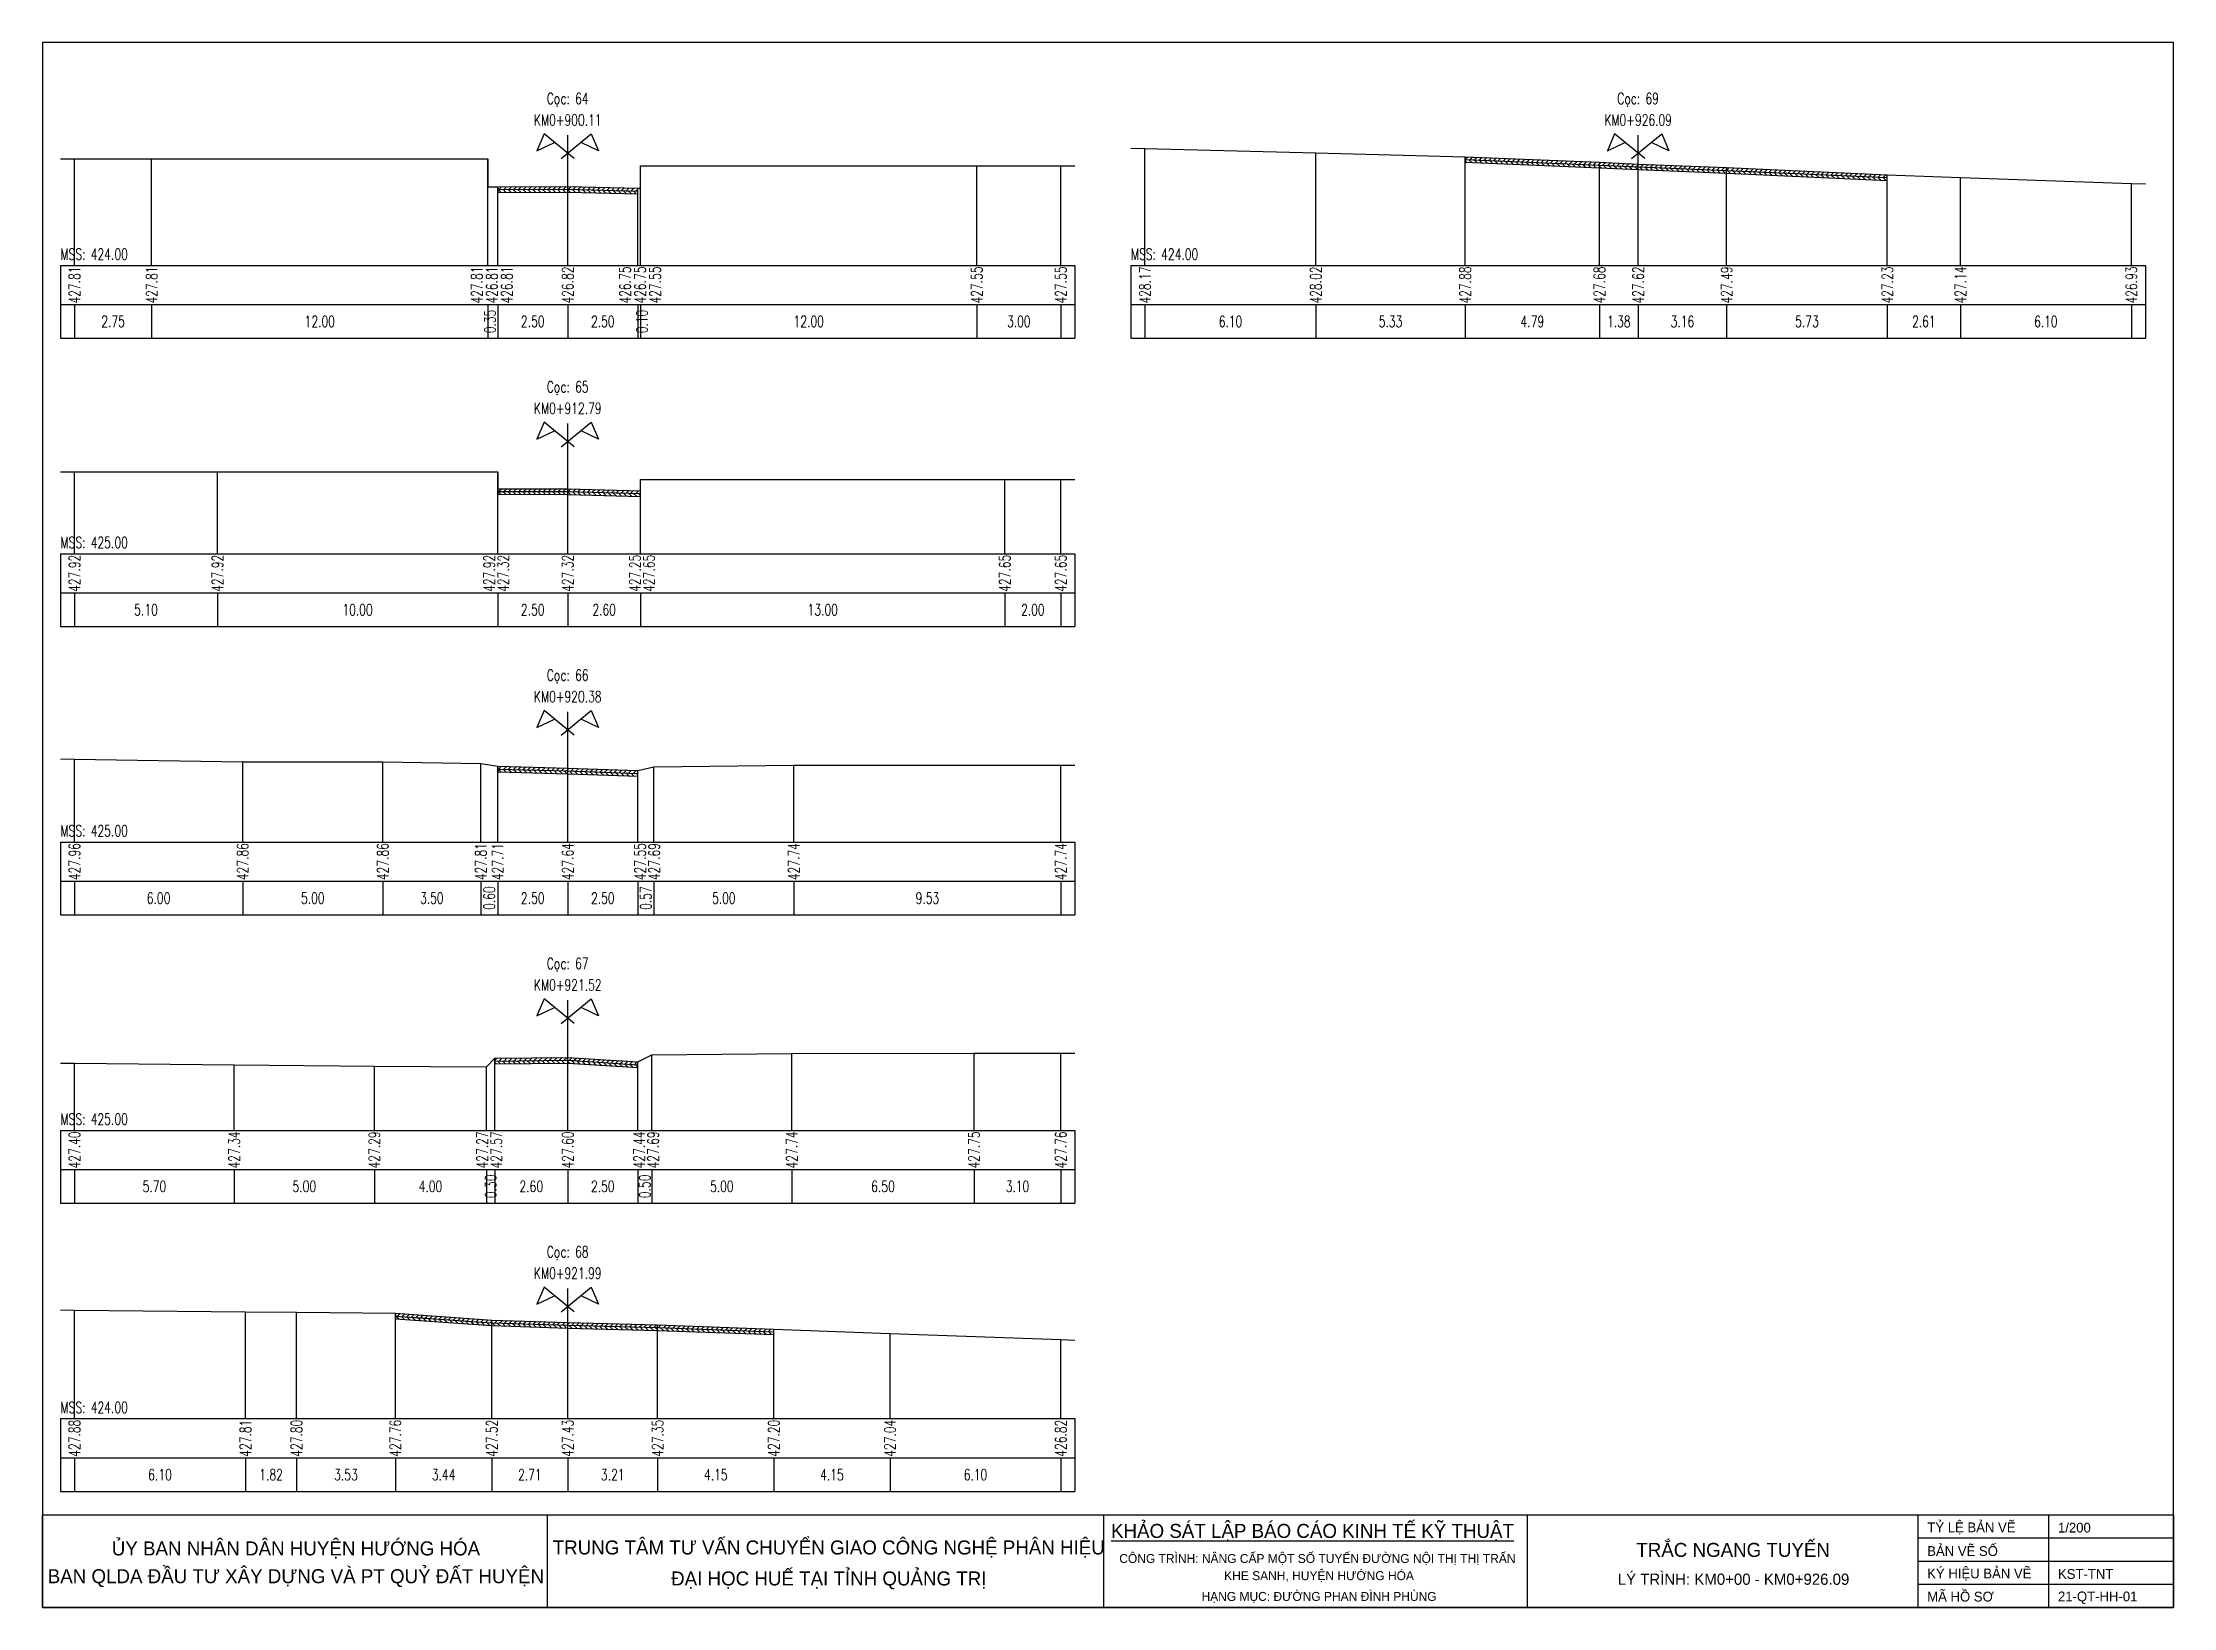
# Model space of a CAD drawing. Header units: centimetres. Extents: x 556321 to 560034, y 1839250 to 1840516.
# Drawn here: x 558884.3 to 558960.4, y 1839589.3 to 1839645.1 of the extents above; entities that cross this region are included whole.
import ezdxf
from ezdxf.enums import TextEntityAlignment as Align

# ---------------------------------------------------------------- set-up
doc = ezdxf.new("R2010")
doc.units = ezdxf.units.CM
doc.header["$MEASUREMENT"] = 0
doc.linetypes.add('KTTN$0$HIDDEN2', pattern=[0.1875, 0.125, -0.0625])
for name, color, linetype in [('AoDuongCu1', 1, 'Continuous'), ('AoDuongCu2', 2, 'Continuous'), ('DAU_CO', 3, 'Continuous'), ('entdauco', 3, 'Continuous'), ('ENTGOCTUYEN', 7, 'Continuous'), ('ENTPLINETUYEN', 1, 'Continuous'), ('enttntunhien', 3, 'Continuous'), ('KHUNGTEN', 1, 'Continuous'), ('KTTN$0$KHUNGTEN', 1, 'Continuous'), ('KTTN$0$NETKHUAT', 3, 'KTTN$0$HIDDEN2'), ('linedongtn', 8, 'Continuous'), ('MSSTracNgang', 5, 'Continuous'), ('plinetntn', 3, 'Continuous')]:
    doc.layers.add(name, color=color, linetype=linetype)
doc.styles.add('CHUSO', font='Vnsimple.shx', dxfattribs={"width": 0.7})
doc.styles.add('Khung ten', font='VHAVANB_3.TTF')
doc.styles.add('KTTN$0$Khung ten', font='VHAVANB_3.TTF')
doc.styles.add('TENCOC', font='vnsimple.shx', dxfattribs={"width": 0.7})
pattern_1 = [(45, (554573.0184, 1840687.18078), (-0.0883883476, 0.0883883476), [])]
pattern_2 = [(135, (554573.0184, 1840687.18078), (-0.0883883476, -0.0883883476), [])]

msp = doc.modelspace()

# ---------------------------------------------------------------- texts
at = {"layer": 'entdauco', "style": 'TENCOC', "width": 0.7}
for s, p in [('Cäc: 64', (558903.071, 1839643.077)), ('Cäc: 69', (558941.271, 1839643.077)), ('KM0+900.11', (558903.071, 1839642.357)), ('KM0+926.09', (558941.271, 1839642.357)), ('Cäc: 65', (558903.071, 1839632.789)), ('KM0+912.79', (558903.071, 1839632.069)), ('Cäc: 66', (558903.071, 1839622.501)), ('KM0+920.38', (558903.071, 1839621.781)), ('Cäc: 67', (558903.071, 1839612.213)), ('KM0+921.52', (558903.071, 1839611.493)), ('Cäc: 68', (558903.071, 1839601.925)), ('KM0+921.99', (558903.071, 1839601.205))]:
    msp.add_text(s, height=0.4, dxfattribs=at).set_placement(p, align=Align.MIDDLE)
at = {"layer": 'enttntunhien', "color": 3, "style": 'CHUSO', "width": 0.7}
for s, p in [('427.81', (558885.471, 1839636.469)), ('427.81', (558888.221, 1839636.469)), ('427.81', (558899.83, 1839636.469)), ('426.81', (558900.363, 1839636.469)), ('426.81', (558900.896, 1839636.469)), ('426.82', (558903.071, 1839636.469)), ('426.75', (558905.121, 1839636.469)), ('426.75', (558905.655, 1839636.469)), ('427.55', (558906.188, 1839636.469)), ('427.55', (558917.671, 1839636.469)), ('427.55', (558920.671, 1839636.469)), ('428.17', (558923.671, 1839636.469)), ('428.02', (558929.771, 1839636.469)), ('427.88', (558935.101, 1839636.469)), ('427.68', (558939.888, 1839636.469)), ('427.62', (558941.271, 1839636.469)), ('427.49', (558944.429, 1839636.469)), ('427.23', (558950.162, 1839636.469)), ('427.14', (558952.771, 1839636.469)), ('426.93', (558958.871, 1839636.469)), ('0.35', (558900.296, 1839635.169)), ('0.10', (558905.721, 1839635.169)), ('427.92', (558885.471, 1839626.181)), ('427.92', (558890.571, 1839626.181)), ('427.92', (558900.271, 1839626.181)), ('427.32', (558900.771, 1839626.181)), ('427.32', (558903.071, 1839626.181)), ('427.25', (558905.471, 1839626.181)), ('427.65', (558905.971, 1839626.181)), ('427.65', (558918.671, 1839626.181)), ('427.65', (558920.671, 1839626.181)), ('427.96', (558885.471, 1839615.893)), ('427.86', (558891.471, 1839615.893)), ('427.86', (558896.471, 1839615.893)), ('427.81', (558899.971, 1839615.893)), ('427.71', (558900.571, 1839615.893)), ('427.64', (558903.071, 1839615.893)), ('427.55', (558905.657, 1839615.893)), ('427.69', (558906.157, 1839615.893)), ('427.74', (558911.142, 1839615.893)), ('427.74', (558920.671, 1839615.893)), ('0.60', (558900.271, 1839614.593)), ('0.57', (558905.857, 1839614.593)), ('427.40', (558885.471, 1839605.605)), ('427.34', (558891.171, 1839605.605)), ('427.29', (558896.171, 1839605.605)), ('427.27', (558900.021, 1839605.605)), ('427.57', (558900.521, 1839605.605)), ('427.60', (558903.071, 1839605.605)), ('427.44', (558905.621, 1839605.605)), ('427.69', (558906.121, 1839605.605)), ('427.74', (558911.071, 1839605.605)), ('427.75', (558917.571, 1839605.605)), ('427.76', (558920.671, 1839605.605)), ('0.30', (558900.321, 1839604.305)), ('0.50', (558905.821, 1839604.305)), ('427.88', (558885.471, 1839595.317)), ('427.81', (558891.571, 1839595.317)), ('427.80', (558893.394, 1839595.317)), ('427.76', (558896.92, 1839595.317)), ('427.52', (558900.364, 1839595.317)), ('427.43', (558903.071, 1839595.317)), ('427.35', (558906.28, 1839595.317)), ('427.20', (558910.426, 1839595.317)), ('427.04', (558914.572, 1839595.317)), ('426.82', (558920.671, 1839595.317))]:
    msp.add_text(s, height=0.4, rotation=90, dxfattribs=at).set_placement(p, align=Align.MIDDLE)
for s, p in [('2.75', (558886.846, 1839635.169)), ('12.00', (558894.221, 1839635.169)), ('2.50', (558901.821, 1839635.169)), ('2.50', (558904.321, 1839635.169)), ('12.00', (558911.671, 1839635.169)), ('3.00', (558919.171, 1839635.169)), ('6.10', (558926.721, 1839635.169)), ('5.33', (558932.436, 1839635.169)), ('4.79', (558937.495, 1839635.169)), ('1.38', (558940.58, 1839635.169)), ('3.16', (558942.85, 1839635.169)), ('5.73', (558947.295, 1839635.169)), ('2.61', (558951.467, 1839635.169)), ('6.10', (558955.821, 1839635.169)), ('5.10', (558888.021, 1839624.881)), ('10.00', (558895.571, 1839624.881)), ('2.50', (558901.821, 1839624.881)), ('2.60', (558904.371, 1839624.881)), ('13.00', (558912.171, 1839624.881)), ('2.00', (558919.671, 1839624.881)), ('6.00', (558888.471, 1839614.593)), ('5.00', (558893.971, 1839614.593)), ('3.50', (558898.221, 1839614.593)), ('2.50', (558901.821, 1839614.593)), ('2.50', (558904.321, 1839614.593)), ('5.00', (558908.642, 1839614.593)), ('9.53', (558915.907, 1839614.593)), ('5.70', (558888.321, 1839604.305)), ('5.00', (558893.671, 1839604.305)), ('4.00', (558898.171, 1839604.305)), ('2.60', (558901.771, 1839604.305)), ('2.50', (558904.321, 1839604.305)), ('5.00', (558908.571, 1839604.305)), ('6.50', (558914.321, 1839604.305)), ('3.10', (558919.121, 1839604.305)), ('6.10', (558888.521, 1839594.017)), ('1.82', (558892.483, 1839594.017)), ('3.53', (558895.157, 1839594.017)), ('3.44', (558898.642, 1839594.017)), ('2.71', (558901.718, 1839594.017)), ('3.21', (558904.676, 1839594.017)), ('4.15', (558908.353, 1839594.017)), ('4.15', (558912.499, 1839594.017)), ('6.10', (558917.622, 1839594.017))]:
    msp.add_text(s, height=0.4, dxfattribs=at).set_placement(p, align=Align.MIDDLE)
at = {"layer": 'MSSTracNgang', "color": 3, "style": 'CHUSO', "width": 0.7}
for s, p in [('MSS: 424.00', (558884.971, 1839637.369)), ('MSS: 424.00', (558923.171, 1839637.369)), ('MSS: 425.00', (558884.971, 1839627.081)), ('MSS: 425.00', (558884.971, 1839616.793)), ('MSS: 425.00', (558884.971, 1839606.505)), ('MSS: 424.00', (558884.971, 1839596.217))]:
    msp.add_text(s, height=0.4, dxfattribs=at).set_placement(p)

# ---------------------------------------------------------------- blocks, each defined once
blk = doc.blocks.new('A$C23B26463')
at = {"layer": 'KTTN$0$KHUNGTEN', "color": 7}
for p, q in [((-0.944, 2.953), (-0.944, 6.258)), ((18.913, 2.953), (18.913, 6.258)), ((34.032, 2.953), (34.032, 6.258)), ((47.968, 2.953), (47.968, 6.258)), ((52.635, 2.953), (52.635, 6.258))]:
    blk.add_line(p, q, dxfattribs=at)
at = {"layer": 'KTTN$0$KHUNGTEN', "color": 10}
blk.add_lwpolyline([(57.079, 2.953), (57.079, 58.791), (-18.961, 58.791), (-18.961, 2.953)], close=True, dxfattribs=at)
at = {"layer": 'KTTN$0$KHUNGTEN', "color": 4}
blk.add_lwpolyline([(-18.961, 6.258), (57.079, 6.258), (57.079, 2.953), (-18.961, 2.953), (-18.961, 6.258)], dxfattribs=at)
at = {"layer": 'KTTN$0$KHUNGTEN', "color": 7}
for points in [[(47.968, 5.432), (57.079, 5.432)], [(47.968, 4.606), (57.079, 4.606)], [(47.968, 3.78), (57.079, 3.78)]]:
    blk.add_lwpolyline(points, dxfattribs=at)
at = {"layer": 'ENTGOCTUYEN', "color": 3, "style": 'Khung ten'}
blk.add_text('kst-tnt', height=0.35, dxfattribs=at).set_placement((52.961, 4.145), align=Align.MIDDLE_LEFT)
at = {"layer": 'ENTPLINETUYEN', "color": 7, "style": 'Khung ten'}
for s, p in [('c«ng tr×nh: n©ng cÊp mét sè tuyÕn ®\xadêng néi thÞ thÞ trÊn ', (26.591, 4.697)), ('khe sanh, huyÖn h\xadíng hãa', (26.591, 4.085))]:
    blk.add_text(s, height=0.32, dxfattribs=at).set_placement(p, align=Align.MIDDLE_CENTER)
at = {"layer": 'ENTPLINETUYEN', "style": 'Khung ten'}
blk.add_text('h¹ng môc: ®\xadêng phan ®×nh phïng', height=0.32, dxfattribs=at).set_placement((26.591, 3.344), align=Align.MIDDLE_CENTER)
at = {"layer": 'KHUNGTEN', "color": 7, "style": 'Khung ten'}
for s, height, p in [('tr¾c ngang tuyÕn', 0.5, (41.368, 5.004)), ('Lý tr×nh: km0+00 - KM0+926.09', 0.4, (41.382, 3.958))]:
    blk.add_text(s, height=height, dxfattribs=at).set_placement(p, align=Align.MIDDLE_CENTER)
at = {"layer": 'KTTN$0$KHUNGTEN', "color": 7, "style": 'KTTN$0$Khung ten'}
for s, p in [('tû lÖ b¶n vÏ', (48.3, 5.808)), ('1/200', (52.961, 5.798)), ('b¶n vÏ sè', (48.294, 4.964)), ('Ký hiÖu b¶n vÏ', (48.294, 4.163)), ('m· hå s¬', (48.294, 3.337)), ('21-QT-hh-01', (52.961, 3.343))]:
    blk.add_text(s, height=0.35, dxfattribs=at).set_placement(p, align=Align.MIDDLE_LEFT)
blk.add_text('%%UKH¶O S¸T LËP B¸O C¸O KINH TÕ Kü THUËT', height=0.5, dxfattribs=at).set_placement((26.357, 5.682), align=Align.MIDDLE_CENTER)
at = {"layer": 'KTTN$0$NETKHUAT', "color": 7, "style": 'KTTN$0$Khung ten'}
for s, p in [('ñY BAN NH¢n D¢N huyÖn h\xadíng hãa', (-9.92, 5.057)), ('trung t©m t\xad vÊn chuyÓn giao c«ng nghÖ ph©n hiÖu', (9.095, 5.091)), ('ban qlda §ÇU T¦ X¢Y DùNG vµ pt quû ®Êt huyÖn', (-9.922, 4.065)), ('®¹i häc huÕ t¹i tØnh qu¶ng trÞ', (9.095, 3.985))]:
    blk.add_text(s, height=0.5, dxfattribs=at).set_placement(p, align=Align.MIDDLE_CENTER)
blk = doc.blocks.new('DauCo')
at = {"layer": 'DAU_CO', "linetype": 'Continuous'}
blk.add_line((0, 0), (0, 1.29), dxfattribs=at)
for points in [[(0.47, -0.38), (-1.68, 1.38), (-2.2, 0.17), (-0.95, 0.77)], [(-0.47, -0.38), (1.68, 1.38), (2.2, 0.17), (0.95, 0.77)]]:
    blk.add_lwpolyline(points, dxfattribs=at)

# ---------------------------------------------------------------- hatches: boundary and pattern name
at = {"layer": 'AoDuongCu1'}
h = msp.add_hatch(dxfattribs=at)
h.set_pattern_fill('ANSI31', color=256, style=0)
h.set_pattern_definition(pattern_1)
h.paths.add_polyline_path([(558935.101, 1839641.048), (558939.888, 1839640.849), (558941.271, 1839640.788), (558944.429, 1839640.662), (558950.162, 1839640.403), (558950.162, 1839640.303), (558944.429, 1839640.562), (558941.271, 1839640.688), (558939.888, 1839640.749), (558935.101, 1839640.948)])
h = msp.add_hatch(dxfattribs=at)
h.set_pattern_fill('ANSI31', color=256, style=0)
h.set_pattern_definition(pattern_1)
h.paths.add_polyline_path([(558900.571, 1839639.975), (558903.071, 1839639.988), (558905.571, 1839639.924), (558905.571, 1839639.824), (558903.071, 1839639.888), (558900.571, 1839639.875)])
h = msp.add_hatch(dxfattribs=at)
h.set_pattern_fill('ANSI31', color=256, style=0)
h.set_pattern_definition(pattern_1)
h.paths.add_polyline_path([(558900.571, 1839629.201), (558903.071, 1839629.197), (558905.671, 1839629.128), (558905.671, 1839629.028), (558903.071, 1839629.097), (558900.571, 1839629.101)])
h = msp.add_hatch(dxfattribs=at)
h.set_pattern_fill('ANSI31', color=256, style=0)
h.set_pattern_definition(pattern_1)
h.paths.add_polyline_path([(558900.571, 1839619.299), (558903.071, 1839619.231), (558905.571, 1839619.142), (558905.571, 1839619.042), (558903.071, 1839619.131), (558900.571, 1839619.199)])
h = msp.add_hatch(dxfattribs=at)
h.set_pattern_fill('ANSI31', color=256, style=0)
h.set_pattern_definition(pattern_1)
h.paths.add_polyline_path([(558900.471, 1839608.875), (558903.071, 1839608.905), (558905.571, 1839608.748), (558905.571, 1839608.648), (558903.071, 1839608.805), (558900.471, 1839608.775)])
h = msp.add_hatch(dxfattribs=at)
h.set_pattern_fill('ANSI31', color=256, style=0)
h.set_pattern_definition(pattern_1)
h.paths.add_polyline_path([(558896.92, 1839599.779), (558900.364, 1839599.535), (558903.071, 1839599.45), (558906.28, 1839599.367), (558910.426, 1839599.214), (558910.426, 1839599.114), (558906.28, 1839599.267), (558903.071, 1839599.35), (558900.364, 1839599.435), (558896.92, 1839599.679)])
at = {"layer": 'AoDuongCu2'}
h = msp.add_hatch(dxfattribs=at)
h.set_pattern_fill('ANSI31', color=256, angle=90, style=0)
h.set_pattern_definition(pattern_2)
h.paths.add_polyline_path([(558935.101, 1839640.948), (558939.888, 1839640.749), (558941.271, 1839640.688), (558944.429, 1839640.562), (558950.162, 1839640.303), (558950.162, 1839640.203), (558944.429, 1839640.462), (558941.271, 1839640.588), (558939.888, 1839640.649), (558935.101, 1839640.848)])
h = msp.add_hatch(dxfattribs=at)
h.set_pattern_fill('ANSI31', color=256, angle=90, style=0)
h.set_pattern_definition(pattern_2)
h.paths.add_polyline_path([(558900.571, 1839639.875), (558903.071, 1839639.888), (558905.571, 1839639.824), (558905.571, 1839639.724), (558903.071, 1839639.788), (558900.571, 1839639.775)])
h = msp.add_hatch(dxfattribs=at)
h.set_pattern_fill('ANSI31', color=256, angle=90, style=0)
h.set_pattern_definition(pattern_2)
h.paths.add_polyline_path([(558900.571, 1839629.101), (558903.071, 1839629.097), (558905.671, 1839629.028), (558905.671, 1839628.928), (558903.071, 1839628.997), (558900.571, 1839629.001)])
h = msp.add_hatch(dxfattribs=at)
h.set_pattern_fill('ANSI31', color=256, angle=90, style=0)
h.set_pattern_definition(pattern_2)
h.paths.add_polyline_path([(558900.571, 1839619.199), (558903.071, 1839619.131), (558905.571, 1839619.042), (558905.571, 1839618.942), (558903.071, 1839619.031), (558900.571, 1839619.099)])
h = msp.add_hatch(dxfattribs=at)
h.set_pattern_fill('ANSI31', color=256, angle=90, style=0)
h.set_pattern_definition(pattern_2)
h.paths.add_polyline_path([(558900.471, 1839608.775), (558903.071, 1839608.805), (558905.571, 1839608.648), (558905.571, 1839608.548), (558903.071, 1839608.705), (558900.471, 1839608.675)])
h = msp.add_hatch(dxfattribs=at)
h.set_pattern_fill('ANSI31', color=256, angle=90, style=0)
h.set_pattern_definition(pattern_2)
h.paths.add_polyline_path([(558896.92, 1839599.679), (558900.364, 1839599.435), (558903.071, 1839599.35), (558906.28, 1839599.267), (558910.426, 1839599.114), (558910.426, 1839599.014), (558906.28, 1839599.167), (558903.071, 1839599.25), (558900.364, 1839599.335), (558896.92, 1839599.579)])

# ---------------------------------------------------------------- linework, layer by layer
at = {"layer": 'AoDuongCu1'}
for points in [[(558935.101, 1839640.948), (558939.888, 1839640.749), (558941.271, 1839640.688), (558944.429, 1839640.562), (558950.162, 1839640.303)], [(558900.571, 1839639.875), (558903.071, 1839639.888), (558905.571, 1839639.824)], [(558900.571, 1839629.101), (558903.071, 1839629.097), (558905.671, 1839629.028)], [(558900.571, 1839619.199), (558903.071, 1839619.131), (558905.571, 1839619.042)], [(558900.471, 1839608.775), (558903.071, 1839608.805), (558905.571, 1839608.648)], [(558896.92, 1839599.679), (558900.364, 1839599.435), (558903.071, 1839599.35), (558906.28, 1839599.267), (558910.426, 1839599.114)]]:
    msp.add_lwpolyline(points, dxfattribs=at)
at = {"layer": 'AoDuongCu2'}
for points in [[(558935.101, 1839641.048), (558935.101, 1839640.848), (558939.888, 1839640.649), (558941.271, 1839640.588), (558944.429, 1839640.462), (558950.162, 1839640.203), (558950.162, 1839640.403)], [(558900.571, 1839639.975), (558900.571, 1839639.775), (558903.071, 1839639.788), (558905.571, 1839639.724), (558905.571, 1839639.924)], [(558900.571, 1839629.201), (558900.571, 1839629.001), (558903.071, 1839628.997), (558905.671, 1839628.928), (558905.671, 1839629.128)], [(558900.571, 1839619.299), (558900.571, 1839619.099), (558903.071, 1839619.031), (558905.571, 1839618.942), (558905.571, 1839619.142)], [(558900.471, 1839608.875), (558900.471, 1839608.675), (558903.071, 1839608.705), (558905.571, 1839608.548), (558905.571, 1839608.748)], [(558896.92, 1839599.779), (558896.92, 1839599.579), (558900.364, 1839599.335), (558903.071, 1839599.25), (558906.28, 1839599.167), (558910.426, 1839599.014), (558910.426, 1839599.214)]]:
    msp.add_lwpolyline(points, dxfattribs=at)
at = {"layer": 'entdauco'}
for p, q in [((558903.071, 1839639.988), (558903.071, 1839641.169)), ((558941.271, 1839640.788), (558941.271, 1839641.169)), ((558903.071, 1839629.197), (558903.071, 1839630.881)), ((558903.071, 1839619.231), (558903.071, 1839620.593)), ((558903.071, 1839608.905), (558903.071, 1839610.305)), ((558903.071, 1839599.45), (558903.071, 1839600.017))]:
    msp.add_line(p, q, dxfattribs=at)
at = {"layer": 'enttntunhien'}
for p, q in [((558884.971, 1839637.169), (558921.171, 1839637.169)), ((558884.971, 1839637.169), (558884.971, 1839634.569)), ((558921.171, 1839637.169), (558921.171, 1839634.569)), ((558923.171, 1839637.169), (558959.371, 1839637.169)), ((558923.171, 1839637.169), (558923.171, 1839634.569)), ((558959.371, 1839637.169), (558959.371, 1839634.569)), ((558884.971, 1839635.769), (558921.171, 1839635.769)), ((558923.171, 1839635.769), (558959.371, 1839635.769)), ((558884.971, 1839634.569), (558921.171, 1839634.569)), ((558923.171, 1839634.569), (558959.371, 1839634.569)), ((558884.971, 1839626.881), (558921.171, 1839626.881)), ((558884.971, 1839626.881), (558884.971, 1839624.281)), ((558921.171, 1839626.881), (558921.171, 1839624.281)), ((558884.971, 1839625.481), (558921.171, 1839625.481)), ((558884.971, 1839624.281), (558921.171, 1839624.281)), ((558884.971, 1839616.593), (558921.171, 1839616.593)), ((558884.971, 1839616.593), (558884.971, 1839613.993)), ((558921.171, 1839616.593), (558921.171, 1839613.993)), ((558884.971, 1839615.193), (558921.171, 1839615.193)), ((558884.971, 1839613.993), (558921.171, 1839613.993)), ((558884.971, 1839606.305), (558921.171, 1839606.305)), ((558884.971, 1839606.305), (558884.971, 1839603.705)), ((558921.171, 1839606.305), (558921.171, 1839603.705)), ((558884.971, 1839604.905), (558921.171, 1839604.905)), ((558884.971, 1839603.705), (558921.171, 1839603.705)), ((558884.971, 1839596.017), (558921.171, 1839596.017)), ((558884.971, 1839596.017), (558884.971, 1839593.417)), ((558921.171, 1839596.017), (558921.171, 1839593.417)), ((558884.971, 1839594.617), (558921.171, 1839594.617)), ((558884.971, 1839593.417), (558921.171, 1839593.417))]:
    msp.add_line(p, q, dxfattribs=at)
at = {"layer": 'enttntunhien', "color": 3}
for p, q in [((558885.471, 1839635.769), (558885.471, 1839634.569)), ((558888.221, 1839635.769), (558888.221, 1839634.569)), ((558900.221, 1839635.769), (558900.221, 1839634.569)), ((558900.571, 1839635.769), (558900.571, 1839634.569)), ((558903.071, 1839635.769), (558903.071, 1839634.569)), ((558905.571, 1839635.769), (558905.571, 1839634.569)), ((558905.671, 1839635.769), (558905.671, 1839634.569)), ((558917.671, 1839635.769), (558917.671, 1839634.569)), ((558920.671, 1839635.769), (558920.671, 1839634.569)), ((558923.671, 1839635.769), (558923.671, 1839634.569)), ((558929.771, 1839635.769), (558929.771, 1839634.569)), ((558935.101, 1839635.769), (558935.101, 1839634.569)), ((558939.888, 1839635.769), (558939.888, 1839634.569)), ((558941.271, 1839635.769), (558941.271, 1839634.569)), ((558944.429, 1839635.769), (558944.429, 1839634.569)), ((558950.162, 1839635.769), (558950.162, 1839634.569)), ((558952.771, 1839635.769), (558952.771, 1839634.569)), ((558958.871, 1839635.769), (558958.871, 1839634.569)), ((558885.471, 1839625.481), (558885.471, 1839624.281)), ((558890.571, 1839625.481), (558890.571, 1839624.281)), ((558900.571, 1839625.481), (558900.571, 1839624.281)), ((558903.071, 1839625.481), (558903.071, 1839624.281)), ((558905.671, 1839625.481), (558905.671, 1839624.281)), ((558918.671, 1839625.481), (558918.671, 1839624.281)), ((558920.671, 1839625.481), (558920.671, 1839624.281)), ((558885.471, 1839615.193), (558885.471, 1839613.993)), ((558891.471, 1839615.193), (558891.471, 1839613.993)), ((558896.471, 1839615.193), (558896.471, 1839613.993)), ((558899.971, 1839615.193), (558899.971, 1839613.993)), ((558900.571, 1839615.193), (558900.571, 1839613.993)), ((558903.071, 1839615.193), (558903.071, 1839613.993)), ((558905.571, 1839615.193), (558905.571, 1839613.993)), ((558906.142, 1839615.193), (558906.142, 1839613.993)), ((558911.142, 1839615.193), (558911.142, 1839613.993)), ((558920.671, 1839615.193), (558920.671, 1839613.993)), ((558885.471, 1839604.905), (558885.471, 1839603.705)), ((558891.171, 1839604.905), (558891.171, 1839603.705)), ((558896.171, 1839604.905), (558896.171, 1839603.705)), ((558900.171, 1839604.905), (558900.171, 1839603.705)), ((558900.471, 1839604.905), (558900.471, 1839603.705)), ((558903.071, 1839604.905), (558903.071, 1839603.705)), ((558905.571, 1839604.905), (558905.571, 1839603.705)), ((558906.071, 1839604.905), (558906.071, 1839603.705)), ((558911.071, 1839604.905), (558911.071, 1839603.705)), ((558917.571, 1839604.905), (558917.571, 1839603.705)), ((558920.671, 1839604.905), (558920.671, 1839603.705)), ((558885.471, 1839594.617), (558885.471, 1839593.417)), ((558891.571, 1839594.617), (558891.571, 1839593.417)), ((558893.394, 1839594.617), (558893.394, 1839593.417)), ((558896.92, 1839594.617), (558896.92, 1839593.417)), ((558900.364, 1839594.617), (558900.364, 1839593.417)), ((558903.071, 1839594.617), (558903.071, 1839593.417)), ((558906.28, 1839594.617), (558906.28, 1839593.417)), ((558910.426, 1839594.617), (558910.426, 1839593.417)), ((558914.572, 1839594.617), (558914.572, 1839593.417)), ((558920.671, 1839594.617), (558920.671, 1839593.417))]:
    msp.add_line(p, q, dxfattribs=at)
at = {"layer": 'linedongtn'}
for p, q in [((558923.671, 1839637.169), (558923.671, 1839641.341)), ((558929.771, 1839637.169), (558929.771, 1839641.185)), ((558935.101, 1839637.169), (558935.101, 1839641.048)), ((558885.471, 1839637.169), (558885.471, 1839640.975)), ((558888.221, 1839637.169), (558888.221, 1839640.975)), ((558900.221, 1839637.169), (558900.221, 1839640.975)), ((558905.671, 1839637.169), (558905.671, 1839640.724)), ((558917.671, 1839637.169), (558917.671, 1839640.724)), ((558920.671, 1839637.169), (558920.671, 1839640.724)), ((558939.888, 1839637.169), (558939.888, 1839640.849)), ((558941.271, 1839637.169), (558941.271, 1839640.788)), ((558944.429, 1839637.169), (558944.429, 1839640.662)), ((558950.162, 1839637.169), (558950.162, 1839640.403)), ((558952.771, 1839637.169), (558952.771, 1839640.311)), ((558900.221, 1839637.169), (558900.221, 1839639.975)), ((558900.571, 1839637.169), (558900.571, 1839639.975)), ((558903.071, 1839637.169), (558903.071, 1839639.988)), ((558905.571, 1839637.169), (558905.571, 1839639.924)), ((558905.671, 1839637.169), (558905.671, 1839639.924)), ((558958.871, 1839637.169), (558958.871, 1839640.097)), ((558885.471, 1839626.881), (558885.471, 1839629.801)), ((558890.571, 1839626.881), (558890.571, 1839629.801)), ((558900.571, 1839626.881), (558900.571, 1839629.801)), ((558900.571, 1839626.881), (558900.571, 1839629.201)), ((558903.071, 1839626.881), (558903.071, 1839629.197)), ((558905.671, 1839626.881), (558905.671, 1839629.528)), ((558905.671, 1839626.881), (558905.671, 1839629.128)), ((558918.671, 1839626.881), (558918.671, 1839629.528)), ((558920.671, 1839626.881), (558920.671, 1839629.528)), ((558885.471, 1839616.593), (558885.471, 1839619.549)), ((558891.471, 1839616.593), (558891.471, 1839619.449)), ((558896.471, 1839616.593), (558896.471, 1839619.449)), ((558899.971, 1839616.593), (558899.971, 1839619.399)), ((558900.571, 1839616.593), (558900.571, 1839619.299)), ((558903.071, 1839616.593), (558903.071, 1839619.231)), ((558905.571, 1839616.593), (558905.571, 1839619.142)), ((558906.142, 1839616.593), (558906.142, 1839619.282)), ((558911.142, 1839616.593), (558911.142, 1839619.332)), ((558920.671, 1839616.593), (558920.671, 1839619.332)), ((558885.471, 1839606.305), (558885.471, 1839608.702)), ((558891.171, 1839606.305), (558891.171, 1839608.645)), ((558896.171, 1839606.305), (558896.171, 1839608.595)), ((558900.171, 1839606.305), (558900.171, 1839608.575)), ((558900.471, 1839606.305), (558900.471, 1839608.875)), ((558903.071, 1839606.305), (558903.071, 1839608.905)), ((558905.571, 1839606.305), (558905.571, 1839608.748)), ((558906.071, 1839606.305), (558906.071, 1839608.998)), ((558911.071, 1839606.305), (558911.071, 1839609.048)), ((558917.571, 1839606.305), (558917.571, 1839609.058)), ((558920.671, 1839606.305), (558920.671, 1839609.063)), ((558885.471, 1839596.017), (558885.471, 1839599.893)), ((558891.571, 1839596.017), (558891.571, 1839599.831)), ((558893.394, 1839596.017), (558893.394, 1839599.812)), ((558896.92, 1839596.017), (558896.92, 1839599.779)), ((558900.364, 1839596.017), (558900.364, 1839599.535)), ((558903.071, 1839596.017), (558903.071, 1839599.45)), ((558906.28, 1839596.017), (558906.28, 1839599.367)), ((558910.426, 1839596.017), (558910.426, 1839599.214)), ((558914.572, 1839596.017), (558914.572, 1839599.061)), ((558920.671, 1839596.017), (558920.671, 1839598.836))]:
    msp.add_line(p, q, dxfattribs=at)
at = {"layer": 'plinetntn'}
for points in [[(558923.172, 1839641.354), (558923.671, 1839641.341), (558929.771, 1839641.185), (558935.101, 1839641.048), (558939.888, 1839640.849), (558941.271, 1839640.788), (558944.429, 1839640.662), (558950.162, 1839640.403), (558952.771, 1839640.311), (558958.871, 1839640.097), (558959.371, 1839640.079)], [(558884.971, 1839640.975), (558885.471, 1839640.975), (558888.221, 1839640.975), (558900.221, 1839640.975), (558900.221, 1839639.975), (558900.571, 1839639.975), (558903.071, 1839639.988), (558905.571, 1839639.924), (558905.671, 1839639.924), (558905.671, 1839640.724), (558917.671, 1839640.724), (558920.671, 1839640.724), (558921.171, 1839640.724)], [(558884.971, 1839629.801), (558885.471, 1839629.801), (558890.571, 1839629.801), (558900.571, 1839629.801), (558900.571, 1839629.201), (558903.071, 1839629.197), (558905.671, 1839629.128), (558905.671, 1839629.528), (558918.671, 1839629.528), (558920.671, 1839629.528), (558921.171, 1839629.528)], [(558884.972, 1839619.557), (558885.471, 1839619.549), (558891.471, 1839619.449), (558896.471, 1839619.449), (558899.971, 1839619.399), (558900.571, 1839619.299), (558903.071, 1839619.231), (558905.571, 1839619.142), (558906.142, 1839619.282), (558911.142, 1839619.332), (558920.671, 1839619.332), (558921.171, 1839619.332)], [(558884.971, 1839608.707), (558885.471, 1839608.702), (558891.171, 1839608.645), (558896.171, 1839608.595), (558900.171, 1839608.575), (558900.471, 1839608.875), (558903.071, 1839608.905), (558905.571, 1839608.748), (558906.071, 1839608.998), (558911.071, 1839609.048), (558917.571, 1839609.058), (558920.671, 1839609.063), (558921.171, 1839609.063)], [(558884.971, 1839599.898), (558885.471, 1839599.893), (558891.571, 1839599.831), (558893.394, 1839599.812), (558896.92, 1839599.779), (558900.364, 1839599.535), (558903.071, 1839599.45), (558906.28, 1839599.367), (558910.426, 1839599.214), (558914.572, 1839599.061), (558920.671, 1839598.836), (558921.171, 1839598.817)]]:
    msp.add_lwpolyline(points, dxfattribs=at)

# ---------------------------------------------------------------- block references
at = {"layer": 'entdauco', "lineweight": -2}
msp.add_blockref('A$C23B26463', (558903.292, 1839586.329), dxfattribs=at)
at = {"layer": 'entdauco', "xscale": 0.5, "yscale": 0.5}
for p in [(558903.071, 1839641.169), (558941.271, 1839641.169), (558903.071, 1839630.881), (558903.071, 1839620.593), (558903.071, 1839610.305), (558903.071, 1839600.017)]:
    msp.add_blockref('DauCo', p, dxfattribs=at)

msp.set_redraw_order([(e.dxf.handle, doc.entitydb.next_handle()) for e in msp.query("TEXT MTEXT ATTDEF DIMENSION ARC_DIMENSION")])  # texts and dimensions are drawn at this point

doc.saveas('drawing.dxf')
